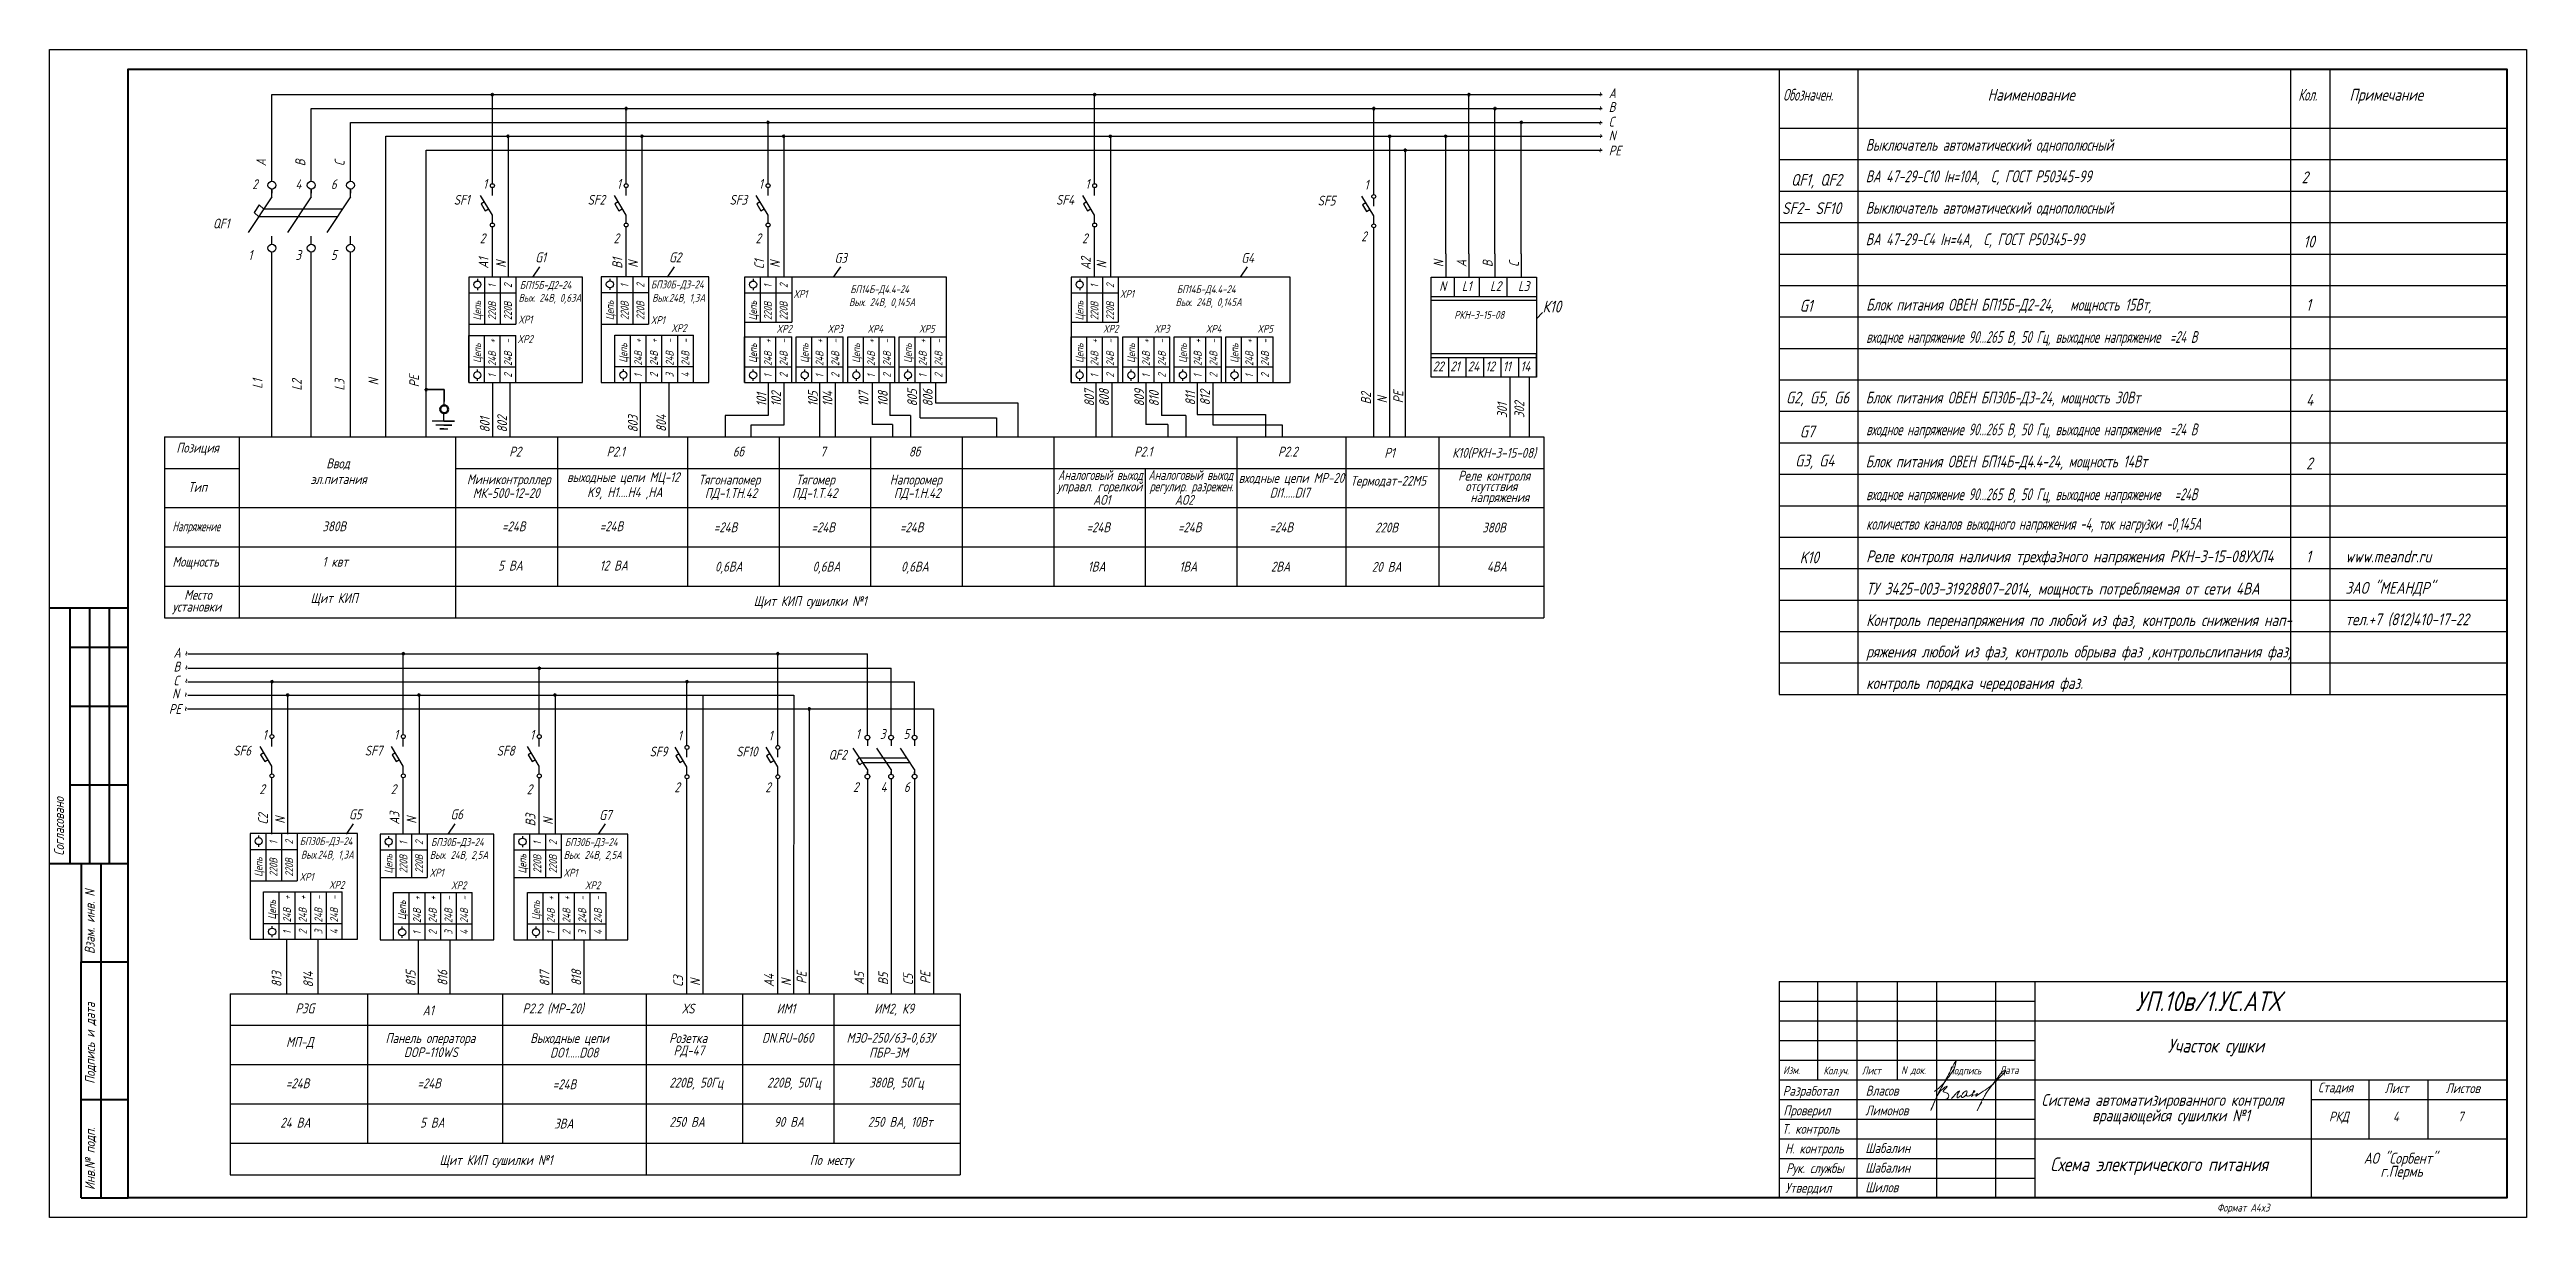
# Model space of a CAD drawing. Header units: millimetres. Extents: x 0 to 630, y 0 to 297.
import ezdxf

# ---------------------------------------------------------------- set-up
doc = ezdxf.new("R2010")
doc.units = ezdxf.units.MM
doc.layers.add('MAIN', color=7, linetype='Continuous', lineweight=50)
doc.layers.add('Текст', color=7, linetype='Continuous', lineweight=50)
doc.layers.add('АСУТП', color=7, linetype='Continuous')
doc.layers.add('проводка', color=184, linetype='Continuous')
doc.styles.add('GOST тип А', font='GOST_A.TTF', dxfattribs={"oblique": 15})
doc.styles.get("Standard").update_dxf_attribs({"font": 'GOST_A.TTF', "oblique": 15, "height": 2.5})

msp = doc.modelspace()

# ---------------------------------------------------------------- texts
at = {"color": 7, "linetype": 'Continuous', "oblique": 15}
for s, p in [('A1', (111.58, 241.27)), ('N', (116.02, 241.5)), ('B1', (145.6, 241.27)), ('N', (149.6, 241.5)), ('C1', (181.68, 241.12)), ('N', (185.68, 241.5)), ('A2', (264.71, 240.98)), ('N', (268.71, 241.36)), ('В2', (335.95, 206.76)), ('N', (340.05, 207.04)), ('РЕ', (344.17, 207.04)), ('C2', (55.53, 99.88)), ('N', (59.85, 100.12)), ('A3', (88.94, 99.88)), ('N', (93.27, 100.12)), ('B3', (123.51, 99.46)), ('N', (127.99, 99.85)), ('РЕ', (192.45, 59.4)), ('РЕ', (223.93, 59.39)), ('C3', (161.06, 58.61)), ('N', (165.42, 58.89)), ('А4', (184.16, 58.61)), ('N', (188.51, 58.89)), ('А5', (207.1, 59.11)), ('В5', (213.2, 59.11)), ('С5', (219.54, 59.11))]:
    msp.add_text(s, height=2.5, rotation=90, dxfattribs=at).set_placement(p)
at = {"linetype": 'Continuous', "oblique": 15}
for s, p in [('Цепь', (109.73, 228.12)), ('220В', (113.53, 228.19)), ('1', (113.53, 236.39)), ('220В', (117.53, 228.19)), ('2', (117.53, 236.39)), ('Цепь', (179.84, 228.12)), ('1', (183.63, 236.39)), ('220В', (183.63, 228.19)), ('2', (187.63, 236.39)), ('220В', (187.63, 228.19)), ('Цепь', (262.87, 228.12)), ('1', (266.66, 236.39)), ('220В', (266.66, 228.19)), ('2', (270.66, 236.39)), ('220В', (270.66, 228.19)), ('Цепь', (109.73, 217.29)), ('24В  +', (113.53, 216.54)), ('24В  -', (117.53, 216.54)), ('Цепь', (179.84, 217.29)), ('24В  +', (183.63, 216.54)), ('24В  -', (187.63, 216.54)), ('Цепь', (192.96, 217.29)), ('24В  +', (196.76, 216.54)), ('24В  -', (200.76, 216.54)), ('Цепь', (206.09, 217.29)), ('24В  +', (209.88, 216.54)), ('24В  -', (213.88, 216.54)), ('Цепь', (219.21, 217.29)), ('24В  +', (223, 216.54)), ('24В  -', (227, 216.54)), ('Цепь', (262.87, 217.29)), ('24В  +', (266.66, 216.54)), ('24В  -', (270.66, 216.54)), ('Цепь', (275.99, 217.29)), ('24В  +', (279.79, 216.54)), ('24В  -', (283.79, 216.54)), ('Цепь', (289.12, 217.29)), ('24В  +', (292.91, 216.54)), ('24В  -', (296.91, 216.54)), ('Цепь', (302.24, 217.29)), ('24В  +', (306.03, 216.54)), ('24В  -', (310.03, 216.54)), ('1', (113.53, 213.56)), ('2', (117.53, 213.56)), ('1', (183.63, 213.56)), ('2', (187.63, 213.56)), ('1', (196.76, 213.56)), ('2', (200.76, 213.56)), ('1', (209.88, 213.56)), ('2', (213.88, 213.56)), ('1', (223, 213.56)), ('2', (227, 213.56)), ('1', (266.66, 213.56)), ('2', (270.66, 213.56)), ('1', (279.79, 213.56)), ('2', (283.79, 213.56)), ('1', (292.91, 213.56)), ('2', (296.91, 213.56)), ('1', (306.03, 213.56)), ('2', (310.03, 213.56)), ('1', (57.91, 94.87)), ('2', (61.91, 94.87)), ('1', (90.96, 94.74)), ('2', (94.96, 94.74)), ('1', (125, 94.73)), ('2', (129, 94.73)), ('Цепь', (54.11, 86.61)), ('220В', (57.91, 86.67)), ('220В', (61.91, 86.67)), ('Цепь', (87.17, 87.47)), ('220В', (90.96, 87.53)), ('220В', (94.96, 87.53)), ('Цепь', (121.2, 87.46)), ('220В', (125, 87.53)), ('220В', (129, 87.53)), ('24В  +', (61.35, 75.03)), ('24В  +', (65.35, 75.03)), ('24В  -', (69.35, 75.03)), ('24В  -', (73.35, 75.03)), ('Цепь', (57.55, 75.77)), ('Цепь', (90.6, 75.64)), ('24В  +', (94.4, 74.89)), ('24В  +', (98.4, 74.89)), ('24В  -', (102.4, 74.89)), ('24В  -', (106.4, 74.89)), ('Цепь', (124.64, 75.63)), ('24В  +', (128.43, 74.88)), ('24В  +', (132.43, 74.88)), ('24В  -', (136.43, 74.88)), ('24В  -', (140.43, 74.88)), ('1', (61.35, 72.04)), ('2', (65.35, 72.04)), ('3', (69.35, 72.04)), ('4', (73.35, 72.04)), ('1', (94.4, 71.9)), ('2', (98.4, 71.9)), ('3', (102.4, 71.9)), ('4', (106.4, 71.9)), ('1', (128.43, 71.9)), ('2', (132.43, 71.9)), ('3', (136.43, 71.9)), ('4', (140.43, 71.9))]:
    msp.add_text(s, height=2, rotation=90, dxfattribs=at).set_placement(p)
at = {"color": 7, "linetype": 'Continuous', "oblique": 15}
for s, p in [('БП15Б-Д2-24', (119.55, 236.12)), ('XP1', (189.09, 233.85)), ('БП14Б-Д4.4-24', (203.58, 235.05)), ('XP1', (272.12, 233.85)), ('БП14Б-Д4.4-24', (286.61, 235.05)), ('XP1', (119.16, 227.33)), ('XP2', (184.81, 224.99)), ('XP3', (197.79, 224.99)), ('XP4', (207.93, 224.99)), ('XP5', (221.05, 224.99)), ('XP2', (267.84, 224.99)), ('XP3', (280.82, 224.99)), ('XP4', (293.94, 224.99)), ('XP5', (307.07, 224.99)), ('РКН-3-15-08', (357.14, 228.52)), ('XP2', (118.97, 222.39)), ('БП30Б-Д3-24', (63.6, 94.68)), ('БП30Б-Д3-24', (96.98, 94.47)), ('БП30Б-Д3-24', (131.02, 94.46)), ('XP1', (96.6, 86.68)), ('XP1', (130.64, 86.67)), ('XP1', (63.53, 85.61)), ('XP2', (71.03, 83.57)), ('XP2', (102.07, 83.47)), ('XP2', (136.11, 83.47))]:
    msp.add_text(s, height=2, dxfattribs=at).set_placement(p)
at = {"linetype": 'Continuous', "style": 'GOST тип А', "oblique": 15}
for s, p in [('Цепь', (143.42, 228.19)), ('1', (147.21, 236.46)), ('220В', (147.21, 228.26)), ('2', (151.21, 236.46)), ('220В', (151.21, 228.26)), ('Цепь', (146.86, 217.36)), ('24В  +', (150.65, 216.61)), ('24В  +', (154.65, 216.61)), ('24В  -', (158.65, 216.61)), ('24В  -', (162.65, 216.61)), ('1', (150.65, 213.63)), ('2', (154.65, 213.63)), ('3', (158.65, 213.63)), ('4', (162.65, 213.63))]:
    msp.add_text(s, height=2, rotation=90, dxfattribs=at).set_placement(p)
at = {"color": 7, "linetype": 'Continuous', "style": 'GOST тип А', "oblique": 15}
for s, height, p in [('БП30Б-Д3-24', 2, (152.9, 236.27)), ('N', 2.5, (353.32, 235.59)), ('L1', 2.5, (359.07, 235.59)), ('L2', 2.5, (366.25, 235.59)), ('L3', 2.5, (373.36, 235.59)), ('XP1', 2, (152.83, 227.2)), ('XP2', 2, (158.06, 225.16)), ('22', 2.5, (351.66, 215.18)), ('21', 2.5, (356.12, 215.18)), ('24', 2.5, (360.58, 215.18)), ('12', 2.5, (365.04, 215.18)), ('11', 2.5, (369.5, 215.18)), ('14', 2.5, (373.96, 215.18))]:
    msp.add_text(s, height=height, dxfattribs=at).set_placement(p)
for s, p in [('302', (374.93, 203.32, -248.96)), ('301', (370.56, 203.32, -248.96))]:
    msp.add_text(s, height=2.5, rotation=90, dxfattribs=at).set_placement(p)
at = {"linetype": 'Continuous', "oblique": 15}
for s, height, p in [('УП.10в/1.УС.АТХ', 5, (530.37, 52.48)), ('Участок сушки ', 3.5, (538.56, 41.94)), ('Система автоматизированного контроля', 3, (506.44, 28.38)), ('вращающейся сушилки №1', 3, (519.35, 24.45)), ('Схема электрического питания', 3.5, (508.67, 11.77)), ('Формат A4x3', 2, (551.08, 1.5))]:
    msp.add_text(s, height=height, dxfattribs=at).set_placement(p)
at = {"color": 0, "linetype": 'Continuous', "oblique": 15}
for s, height, p in [('Изм.', 2, (440.76, 36.47)), ('N док.', 2, (470.76, 36.47)), ('Дата', 2, (495.76, 36.47)), ('Разработал', 2.5, (440.67, 30.94)), ('Власов', 2.5, (461.76, 30.99)), ('Стадия', 2.5, (576.76, 31.81)), ('Лист', 2.5, (593.69, 31.62)), ('Листов ', 2.5, (609.2, 31.62)), ('Проверил', 2.5, (440.82, 25.97)), ('Лимонов', 2.5, (461.66, 25.97)), ('Т. контроль', 2.5, (440.51, 21.28)), ('Н. контроль', 2.5, (441.23, 16.28)), ('Рук. службы', 2.5, (441.51, 11.28)), ('Шабалин', 2.5, (461.66, 16.38)), ('Шабалин', 2.5, (461.66, 11.38)), ('АО "Сорбент"', 2.8, (588.38, 13.67)), ('г.Пермь', 2.8, (592.62, 10.33)), ('Утвердил', 2.5, (441.32, 6.28)), ('Шилов', 2.5, (461.66, 6.42))]:
    msp.add_text(s, height=height, dxfattribs=at).set_placement(p)
at = {"color": 7, "oblique": 15}
for s, p in [('Кол.уч.', (451.01, 36.37)), ('Лист', (460.77, 36.37)), ('Подпись', (482.76, 36.37))]:
    msp.add_text(s, height=2, dxfattribs=at).set_placement(p)
at = {"layer": 'MAIN', "color": 7, "linetype": 'Continuous', "lineweight": -3, "oblique": 15}
for s, p in [('~', (395.6, 284.58)), ('~', (395.6, 281.02)), ('~', (395.6, 277.29)), ('~', (395.6, 270.35)), ('~', (395.69, 273.96)), ('101', (182.23, 206.23)), ('102', (185.98, 206.23)), ('105', (195.31, 206.23)), ('104', (199.06, 206.23)), ('107', (208.22, 206.23)), ('108', (213.09, 206.23)), ('805', (220.56, 206.23)), ('806', (224.51, 206.23)), ('807', (265.59, 206.23)), ('808', (269.34, 206.23)), ('809', (278.29, 206.23)), ('810', (282.04, 206.23)), ('811', (291.27, 206.49)), ('812', (295.02, 206.49)), ('801', (111.89, 199.6)), ('802', (116.3, 199.6)), ('803', (149.55, 199.62)), ('804', (156.76, 199.75)), ('~', (36.08, 142.38)), ('~', (36.08, 138.81)), ('~', (35.94, 131.91)), ('~', (36.08, 135.42)), ('~', (35.96, 128.32)), ('Согласовано', (3.66, 92)), ('Взам. инв. N', (11.46, 66.98)), ('815', (93.06, 58.76)), ('816', (101.13, 58.9)), ('817', (127.1, 58.76)), ('818', (135.17, 58.9)), ('813', (58.97, 58.59)), ('814', (67, 58.48)), ('Подпись и дата', (11.51, 33.98)), ('Инв.№ подп.', (11.51, 6.98))]:
    msp.add_text(s, height=2.5, rotation=90, dxfattribs=at).set_placement(p)
at = {"layer": 'MAIN', "color": 7, "linetype": 'Continuous', "lineweight": 50, "oblique": 15}
for s, p in [('А', (396.42, 284.63)), ('В', (396.42, 281.13)), ('С', (396.42, 277.4)), ('N', (396.42, 273.9)), ('РЕ', (396.42, 270.06)), ('выходные цепи МЦ-12', (131.56, 187)), ('входные цепи МР-20', (302.32, 186.8)), ('K9, Н1....Н4 ,НА', (136.68, 183.18)), ('А', (31.52, 142.37)), ('В', (31.52, 138.83)), ('N', (31.15, 131.96)), ('С', (31.52, 135.3)), ('PE', (30.34, 128.04))]:
    msp.add_text(s, height=2.5, dxfattribs=at).set_placement(p)
at = {"layer": 'MAIN', "color": 7, "linetype": 'Continuous', "lineweight": -3, "oblique": 15}
for s, height, width, p in [('Обозначен.', 3, 0.8, (440.76, 284)), ('Кол.', 3, 0.8, (571.76, 284)), ('Выключатель автоматический однополюсный ', 3, 0.9, (461.76, 271.25)), ('ВА 47-29-C10 Iн=10А,  С, ГОСТ Р50345-99', 3, 0.9, (461.76, 263.25)), ('Выключатель автоматический однополюсный ', 3, 0.9, (461.76, 255.25)), ('ВА 47-29-C4 Iн=4А,  С, ГОСТ Р50345-99', 3, 0.9, (461.76, 247.25)), ('Блок питания ОВЕН БП15Б-Д2-24,   мощность 15Вт, ', 3, 0.9, (461.88, 230.62)), ('входное напряжение 90...265 В, 50 Гц, выходное напряжение  =24 В', 3, 0.8, (461.88, 222.4)), ('Блок питания ОВЕН БП30Б-Д3-24, мощность 30Вт', 3, 0.9, (461.76, 207)), ('входное напряжение 90...265 В, 50 Гц, выходное напряжение  =24 В', 3, 0.8, (461.88, 198.9)), ('Блок питания ОВЕН БП14Б-Д4.4-24, мощность 14Вт', 3, 0.9, (461.76, 190.75)), ('входное напряжение 90...265 В, 50 Гц, выходное напряжение   =24В', 3, 0.8, (461.88, 182.4)), ('Напряжение', 2.5, 0.8, (31.23, 174.5)), ('количество каналов выходного напряжения -4, ток нагрузки -0,145А', 3, 0.8, (461.88, 174.9))]:
    msp.add_text(s, height=height, dxfattribs=dict(at, width=width)).set_placement(p)
for s, height, p in [('Наименование', 3, (492.76, 284)), ('Примечание', 3, (584.76, 284)), ('QF1, QF2', 3, (442.76, 262.35)), ('2', 3, (572.59, 263)), ('SF1', 2.5, (102.76, 257.54)), ('1', 2.5, (110.21, 261.59)), ('SF2', 2.5, (136.78, 257.54)), ('1', 2.5, (144.23, 261.59)), ('SF3', 2.5, (172.87, 257.54)), ('1', 2.5, (180.32, 261.59)), ('SF4', 2.5, (255.9, 257.54)), ('1', 2.5, (263.35, 261.59)), ('SF5', 2.5, (322.41, 257.33)), ('1', 2.5, (334.32, 261.38)), ('SF2- SF10', 3, (440.49, 255.15)), ('2', 2.5, (109.38, 247.74)), ('2', 2.5, (143.4, 247.74)), ('2', 2.5, (179.49, 247.74)), ('2', 2.5, (262.52, 247.74)), ('2', 2.5, (333.49, 248.25)), ('10', 3, (573.06, 246.66)), ('G1', 2.5, (123.48, 242.9)), ('G2', 2.5, (157.5, 242.9)), ('G3', 2.5, (199.57, 242.76)), ('G4', 2.5, (302.99, 242.76)), ('Вых. 24В, 0,63А', 2, (119.23, 232.85)), ('Вых. 24В, 0,145А', 2, (203.26, 231.77)), ('Вых. 24В, 0,145А', 2, (286.29, 231.77)), ('К10', 3, (379.59, 230.13)), ('G1', 3, (444.97, 230.35)), ('1', 3, (573.73, 230.6)), ('G2, G5, G6', 3, (441.48, 207)), ('4', 3, (573.73, 206.41)), ('Позиция', 2.5, (32.23, 194.5)), ('Р2.1', 2.5, (275.74, 193.5)), ('Р2.2', 2.5, (312.32, 193.5)), ('G7', 3, (444.97, 198.35)), ('Ввод', 2.5, (70.35, 190.5)), ('G3, G4', 3, (443.81, 190.98)), ('2', 3, (573.73, 190.26)), ('Тип', 2.5, (35.23, 184.5)), ('эл.питания', 2.5, (66.35, 186.5)), ('DI1.....DI7', 2.5, (310.23, 183.05)), ('380В', 2.5, (69.35, 174.5)), ('=24В', 2.5, (139.89, 174.52)), ('=24В', 2.5, (168.89, 174.26)), ('=24В', 2.5, (193.72, 174.26)), ('=24В', 2.5, (216.21, 174.26)), ('=24В', 2.5, (263.67, 174.26)), ('=24В', 2.5, (286.91, 174.26)), ('=24В', 2.5, (310.19, 174.26)), ('Мощность', 2.5, (31.23, 165.5)), ('1 квт', 2.5, (69.35, 165.5)), ('12 ВА', 2.5, (139.86, 164.52)), ('0,6ВА', 2.5, (169.17, 164.26)), ('0,6ВА', 2.5, (194, 164.26)), ('0,6ВА', 2.5, (216.49, 164.26)), ('1ВА', 2.5, (263.95, 164.26)), ('1ВА', 2.5, (287.24, 164.26)), ('2ВА', 2.5, (310.52, 164.26)), ('4ВА', 2.5, (365.46, 164.26)), ('K10', 3, (444.97, 166.35)), ('Реле контроля наличия трехфазного напряжения РКН-3-15-08УХЛ4', 3, (461.88, 166.62)), ('1', 3, (573.73, 166.6)), ('www.meandr.ru', 3, (583.73, 166.6)), ('Место', 2.5, (34.23, 157.08)), ('Щит КИП', 2.5, (66.35, 156.25)), ('Щит КИП сушилки №1  ', 2.5, (179.03, 155.5)), ('ТУ 3425-003-31928807-2014, мощность потребляемая от сети 4ВА', 3, (461.88, 158.4)), ('ЗАО "МЕАНДР"', 3, (583.73, 158.6)), ('установки', 2.5, (31.23, 154.08)), ('Контроль перенапряжения по любой из фаз, контроль снижения нап-', 3, (461.88, 150.4)), ('тел.+7 (812)410-17-22', 3, (583.73, 150.6)), ('ряжения любой из фаз, контроль обрыва фаз ,контрольслипания фаз, ', 3, (461.88, 142.4)), ('контроль порядка чередования фаз.', 3, (461.88, 134.4)), ('SF6', 2.5, (46.71, 117.46)), ('1', 2.5, (54.16, 121.51)), ('SF7', 2.5, (80.13, 117.46)), ('1', 2.5, (87.58, 121.51)), ('SF8', 2.5, (113.67, 117.44)), ('1', 2.5, (122.15, 121.49)), ('SF9', 2.5, (152.54, 117.23)), ('1', 2.5, (159.7, 121.28)), ('SF10', 2.5, (174.56, 117.23)), ('1', 2.5, (182.79, 121.28)), ('2', 2.5, (53.34, 107.66)), ('2', 2.5, (86.75, 107.66)), ('2', 2.5, (121.32, 107.64)), ('2', 2.5, (158.87, 108.15)), ('2', 2.5, (181.97, 108.15)), ('G5', 2.5, (76.12, 101.27)), ('G6', 2.5, (101.92, 101.27)), ('G7', 2.5, (139.74, 101.1)), ('Вых.24В, 1,3А', 2, (63.91, 91.26)), ('Вых. 24В, 2,5А', 2, (96.67, 91.19)), ('Вых. 24В, 2,5А', 2, (130.71, 91.19)), (' Р3G', 2.5, (61.22, 51.92)), ('А1', 2.5, (94.85, 51.41)), ('Р2.2 (МР-20) ', 2.5, (120.23, 51.92)), ('ХS', 2.5, (160.8, 51.86)), ('ИМ1', 2.5, (184.85, 51.86)), ('ИМ2, К9', 2.5, (209.66, 51.86)), ('МП-Д', 2.5, (60.14, 43.38)), ('Панель оператора', 2.5, (85.41, 44.36)), ('Выходные цепи', 2.5, (122.2, 44.36)), ('Розетка', 2.5, (157.53, 44.36)), ('DN.RU-060', 2.5, (181.14, 44.42)), ('МЭО-250/63-0,63У', 2.5, (202.62, 44.43)), ('DOP-110WS', 2.5, (90.09, 40.78)), ('DO1.....DО8', 2.5, (127.24, 40.67)), ('РД-47', 2.5, (158.65, 41.23)), ('ПБР-3М', 2.5, (208.36, 40.67)), ('=24В', 2.5, (60.09, 32.86)), ('=24В', 2.5, (93.53, 32.86)), ('=24В', 2.5, (127.94, 32.62)), ('220В, 50Гц', 2.5, (157.57, 33.05)), ('220В, 50Гц', 2.5, (182.43, 33.05)), ('380В, 50Гц', 2.5, (208.36, 33.05)), ('24 ВА', 2.5, (58.65, 22.86)), ('5 ВА', 2.5, (94.18, 22.86)), ('250 ВА', 2.5, (157.57, 23.05)), ('90 ВА', 2.5, (184.15, 23.05)), ('250 ВА, 10Вт', 2.5, (208.04, 23.05)), ('3ВА', 2.5, (128.27, 22.62)), ('Щит КИП сушилки №1 ', 2.5, (99.15, 13.35)), ('По месту', 2.5, (193.27, 13.35))]:
    msp.add_text(s, height=height, dxfattribs=at).set_placement(p)
at = {"layer": 'MAIN', "color": 7, "linetype": 'Continuous', "lineweight": 30, "oblique": 15}
for s, p in [('A', (55.01, 267.33)), ('B', (65.01, 267.33)), ('C', (75.01, 267.33)), ('L1', (54.12, 210.72)), ('L2', (64.09, 210.27)), ('L3', (74.97, 210.27))]:
    msp.add_text(s, height=2.5, rotation=90, dxfattribs=at).set_placement(p)
for s, p in [('2', (51.52, 261.5)), ('4', (62.52, 261.5)), ('6', (71.52, 261.5)), ('QF1', (41.52, 251.5)), ('1', (50.52, 243.5)), ('3', (62.52, 243.5)), ('5', (71.52, 243.5)), ('1', (204.95, 121.7)), ('3', (211.1, 121.7)), ('5', (217.12, 121.7)), ('QF2', (198.06, 116.41)), ('2', (204.29, 108.2)), ('4', (211.29, 108.2)), ('6', (217.21, 108.2))]:
    msp.add_text(s, height=2.5, dxfattribs=at).set_placement(p)
at = {"layer": 'MAIN', "color": 7, "linetype": 'Continuous', "lineweight": 50, "style": 'GOST тип А', "oblique": 15}
for s, p in [('N', (354.39, 241.67)), ('A', (360.27, 241.67)), ('B', (366.9, 241.67)), ('C', (373.6, 241.67))]:
    msp.add_text(s, height=2.5, rotation=90, dxfattribs=at).set_placement(p)
at = {"layer": 'MAIN', "color": 7, "linetype": 'Continuous', "lineweight": -3, "style": 'GOST тип А', "oblique": 15}
for s, height, p in [('Вых.24В, 1,3А', 2, (153.21, 232.85)), ('Р2', 2.5, (116.86, 193.5)), ('Р2.1', 2.5, (141.61, 193.5)), ('6б', 2.5, (173.71, 193.5)), ('7', 2.5, (195.92, 193.5)), ('8б', 2.5, (218.47, 193.5)), ('Р1', 2.5, (339.36, 193.2)), ('К10(РКН-3-15-08)', 2.5, (356.62, 193.2)), ('Реле контроля  ', 2.5, (358.14, 187.37)), ('Тягонапомер', 2.5, (165.01, 186.38)), ('ПД-1.ТН.42', 2.5, (166.6, 182.95)), ('ПД-1.Т.42', 2.5, (188.8, 182.95)), ('Тягомер', 2.5, (189.79, 186.38)), ('Напоромер', 2.5, (213.62, 186.38)), ('ПД-1.Н.42', 2.5, (214.66, 182.95)), ('управл. горелкой', 2.5, (256.13, 184.64)), ('АО1', 2.5, (265.31, 181.22)), ('АО2', 2.5, (286.1, 181.22)), ('Термодат-22М5', 2.5, (330.75, 186.08)), ('отсутствия ', 2.5, (359.96, 184.71)), ('напряжения ', 2.5, (361.25, 181.91)), ('=24В', 2.5, (115.04, 174.5)), ('220В', 2.5, (337.01, 174.2)), ('380В', 2.5, (364.23, 174.2)), ('5 ВА', 2.5, (114.04, 164.5)), ('20 ВА', 2.5, (336.18, 164.2))]:
    msp.add_text(s, height=height, dxfattribs=at).set_placement(p)
at = {"layer": 'MAIN', "color": 7, "linetype": 'Continuous', "lineweight": 50, "oblique": 15}
for s, p in [('PE', (93.94, 211.12)), ('N', (83.58, 211.62))]:
    msp.add_text(s, height=2.5, rotation=90, dxfattribs=at).set_placement(p)
at = {"layer": 'MAIN', "color": 7, "linetype": 'Continuous', "lineweight": 50, "style": 'GOST тип А', "oblique": 15}
for s, p in [('Миниконтроллер ', (106.11, 186.46)), ('МК-500-12-20', (107.59, 182.96))]:
    msp.add_text(s, height=2.5, dxfattribs=at).set_placement(p)
at = {"layer": 'MAIN', "color": 7, "linetype": 'Continuous', "lineweight": -3, "style": 'GOST тип А', "oblique": 15, "width": 0.9}
for s, p in [('Аналоговый выход', (256.41, 187.55)), ('Аналоговый выход', (279.34, 187.55)), ('регулир. разрежен.', (279.68, 184.64))]:
    msp.add_text(s, height=2.5, dxfattribs=at).set_placement(p)
at = {"layer": 'Текст', "lineweight": -3, "oblique": 15}
for s, p in [('РКД', (579.56, 24.4, 10)), ('4', (595.81, 24.4, 10)), ('7', (612.31, 24.4, 10))]:
    msp.add_text(s, height=2.5, dxfattribs=at).set_placement(p)

# ---------------------------------------------------------------- blocks, each defined once
blk = doc.blocks.new('Власов')
at = {"layer": 'проводка', "lineweight": 18}
for points in [[(-0.58, 2.47), (1.27, 4.07), (2.73, 5.82), (3.82, 7.33), (4.64, 9.02), (4.84, 10.28), (4.04, 8.93), (3.16, 7.2), (1.39, 3.86), (0.52, 2.26), (-1.55, -2.37), (-0.72, -0.35), (0.34, 1.8), (1.73, 3.31), (2.62, 3.78), (2.31, 3.3), (1.91, 2.96), (1.61, 2.44), (2.21, 2.21), (2.85, 1.83), (2.99, 1.4), (2.77, 0.75), (2.36, 0.49), (2.18, 0.43), (2.07, 0.4), (1.98, 0.4)], [(3.73, 0.66), (4.37, 1.39), (4.91, 2.01), (5.22, 2.29), (5.78, 2.66), (5.59, 2.28), (5.16, 1.05), (5.19, 0.9), (5.7, 1.1), (6.25, 1.38), (6.27, 1.2), (6.3, 1.02), (7.02, 1.21), (7.63, 2.13), (7.63, 2.52), (6.76, 2.22), (6.42, 1.7)]]:
    blk.add_spline(points, degree=3, dxfattribs=at)
for points, knots in [([(9.73, 1.6), (9.73, 1.6), (10.28, 1.61), (10.33, 1.73), (10.3, 1.95), (10.1, 1.88), (9.94, 1.44), (9.82, 1.2), (10.65, 1.75), (14.06, 4.01), (14.83, 4.98), (18.2, 8.2), (16.58, 7.61), (15.42, 5.89), (12.84, 2.54), (12.14, 1.35), (11.17, -0.37), (10.2, -2.51), (10.72, -1.41), (10.96, -1), (11.17, -0.6), (11.31, -0.38), (11.4, -0.29)], [5.202172, 5.202172, 5.202172, 5.202172, 5.207482, 5.981017, 6.074049, 6.477149, 7.534813, 8.416864, 10.873297, 16.080912, 19.105162, 21.731982, 23.469351, 25.755203, 29.311429, 34.513333, 38.416271, 38.862024, 39.053994, 43.961574, 49.897464, 51.239132, 51.239132, 51.239132, 51.239132]), ([(7.53, 1.66), (7.5, 1.54), (7.54, 1.28), (8.01, 1.24), (8.83, 1.57), (9.1, 2.08), (9.9, 2.69), (9.43, 2.64), (9.3, 2.52), (9.14, 2.21), (9.04, 1.25), (8.71, 1.13), (8.92, 1.39), (9.3, 1.54), (9.6, 1.6)], [0, 0, 0, 0, 0.614094, 1.118723, 1.807789, 3.045572, 4.744461, 5.191863, 5.576495, 6.389957, 8.441618, 9.345517, 10.182193, 10.758393, 10.758393, 10.758393, 10.758393])]:
    blk.add_open_spline(points, degree=3, knots=knots, dxfattribs=at)

# ---------------------------------------------------------------- linework, layer by layer
for p, q in [((0, 0), (0, 297)), ((0, 297), (629.76, 297)), ((629.76, 297), (629.76, 0)), ((112.58, 212.3), (112.58, 198.5)), ((116.99, 212.3), (116.99, 198.5)), ((150.12, 212.31), (150.12, 198.52)), ((157.45, 212.44), (157.45, 198.65)), ((60.27, 70.8), (60.27, 57.01)), ((68.16, 70.78), (68.16, 56.87)), ((93.71, 70.64), (93.71, 57.01)), ((101.78, 70.64), (101.78, 56.86)), ((127.74, 70.64), (127.74, 57)), ((135.81, 70.64), (135.81, 56.86)), ((629.76, 0), (0, 0))]:
    msp.add_line(p, q)
at = {"lineweight": 40}
msp.add_line((20, 5), (20, 292), dxfattribs=at)
at = {"linetype": 'Continuous'}
for p, q in [((112.58, 262.88), (112.58, 285.54)), ((265.71, 262.88), (265.71, 285.54)), ((146.6, 262.88), (146.6, 282.1)), ((182.68, 262.88), (182.68, 278.47)), ((336.68, 260.13), (336.68, 282)), ((116.58, 274.93), (116.58, 239.13)), ((150.6, 274.93), (150.6, 239.13)), ((186.68, 274.93), (186.68, 239.13)), ((269.71, 274.93), (269.71, 239.13)), ((340.71, 274.98), (340.68, 198.5)), ((344.67, 271.45), (344.68, 198.5)), ((112.58, 239.13), (112.58, 251.88)), ((146.6, 239.13), (146.6, 251.88)), ((182.68, 239.13), (182.68, 251.88)), ((265.71, 239.13), (265.71, 251.88)), ((336.68, 198.5), (336.68, 251.67)), ((354.98, 245.07), (354.98, 239.13)), ((360.86, 245.07), (360.86, 239.13)), ((367.49, 245.07), (367.49, 239.13)), ((374.19, 245.07), (374.19, 239.13)), ((89.94, 122.8), (89.94, 143.36)), ((56.53, 122.8), (56.53, 136.25)), ((60.53, 132.86), (60.53, 97.49)), ((93.94, 132.86), (93.94, 97.49)), ((224.77, 129.32), (224.74, 56.84)), ((56.53, 97.49), (56.53, 111.8)), ((89.94, 97.49), (89.94, 111.8))]:
    msp.add_line(p, q, dxfattribs=at)
at = {"color": 7, "linetype": 'Continuous'}
for p, q in [((360.86, 245.07), (360.86, 285.54)), ((367.49, 245.07), (367.49, 282)), ((374.19, 245.07), (374.19, 278.47)), ((354.98, 245.07), (354.98, 274.93)), ((124.51, 122.78), (124.51, 139.68)), ((185.16, 120.03), (185.16, 143.36)), ((128.51, 132.85), (128.51, 97.48)), ((162.06, 120.03), (162.06, 136.25)), ((166.09, 132.86), (166.06, 56.85)), ((189.19, 132.86), (189.16, 56.85)), ((193.14, 129.32), (193.16, 56.85)), ((124.51, 97.48), (124.51, 111.78)), ((162.06, 56.85), (162.06, 111.57)), ((185.16, 56.85), (185.16, 111.57))]:
    msp.add_line(p, q, dxfattribs=at)
at = {"lineweight": 30}
for p, q in [((112.58, 254.88), (109.58, 259.88)), ((110.56, 258.24), (109.7, 257.73)), ((112.58, 259.88), (112.58, 261.88)), ((146.6, 254.88), (143.6, 259.88)), ((144.58, 258.24), (143.72, 257.73)), ((146.6, 259.88), (146.6, 261.88)), ((182.68, 254.88), (179.68, 259.88)), ((180.67, 258.24), (179.81, 257.73)), ((182.68, 259.88), (182.68, 261.88)), ((265.71, 254.88), (262.71, 259.88)), ((263.7, 258.24), (262.84, 257.73)), ((265.71, 259.88), (265.71, 261.88)), ((336.68, 254.67), (333.68, 259.67)), ((336.68, 257.13), (336.68, 259.13)), ((109.7, 257.73), (110.73, 256.01)), ((110.73, 256.01), (111.59, 256.53)), ((112.58, 252.88), (112.58, 254.88)), ((143.72, 257.73), (144.75, 256.01)), ((144.75, 256.01), (145.61, 256.53)), ((146.6, 252.88), (146.6, 254.88)), ((179.81, 257.73), (180.84, 256.01)), ((180.84, 256.01), (181.7, 256.53)), ((182.68, 252.88), (182.68, 254.88)), ((262.84, 257.73), (263.87, 256.01)), ((263.87, 256.01), (264.73, 256.53)), ((265.71, 252.88), (265.71, 254.88)), ((334.67, 258.03), (333.81, 257.52)), ((333.81, 257.52), (334.84, 255.8)), ((334.84, 255.8), (335.7, 256.32)), ((336.68, 252.67), (336.68, 254.67)), ((108.77, 238.65), (108.77, 238.13)), ((108.77, 236.33), (108.77, 235.8)), ((142.45, 238.72), (142.45, 238.2)), ((142.45, 236.4), (142.45, 235.87)), ((178.88, 238.65), (178.88, 238.13)), ((178.88, 236.33), (178.88, 235.8)), ((261.91, 238.65), (261.91, 238.13)), ((261.91, 236.33), (261.91, 235.8)), ((108.77, 215.1), (108.77, 215.62)), ((145.89, 215.17), (145.89, 215.69)), ((178.88, 215.1), (178.88, 215.62)), ((192, 215.1), (192, 215.62)), ((205.12, 215.1), (205.12, 215.62)), ((218.24, 215.1), (218.24, 215.62)), ((261.91, 215.1), (261.91, 215.62)), ((275.03, 215.1), (275.03, 215.62)), ((288.15, 215.1), (288.15, 215.62)), ((301.27, 215.1), (301.27, 215.62)), ((108.77, 212.77), (108.77, 213.3)), ((145.89, 212.84), (145.89, 213.37)), ((178.88, 212.77), (178.88, 213.3)), ((192, 212.77), (192, 213.3)), ((205.12, 212.77), (205.12, 213.3)), ((218.24, 212.77), (218.24, 213.3)), ((261.91, 212.77), (261.91, 213.3)), ((275.03, 212.77), (275.03, 213.3)), ((288.15, 212.77), (288.15, 213.3)), ((301.27, 212.77), (301.27, 213.3)), ((56.53, 114.8), (53.53, 119.8)), ((56.53, 119.8), (56.53, 121.8)), ((89.94, 114.8), (86.94, 119.8)), ((89.94, 119.8), (89.94, 121.8)), ((54.51, 118.16), (53.66, 117.65)), ((53.66, 117.65), (54.69, 115.93)), ((54.69, 115.93), (55.54, 116.45)), ((56.53, 112.8), (56.53, 114.8)), ((87.93, 118.16), (87.07, 117.65)), ((87.07, 117.65), (88.1, 115.93)), ((88.1, 115.93), (88.96, 116.45)), ((89.94, 112.8), (89.94, 114.8)), ((53.15, 97.13), (53.15, 96.61)), ((53.15, 94.81), (53.15, 94.28)), ((86.2, 97), (86.2, 96.47)), ((86.2, 94.67), (86.2, 94.15)), ((120.24, 96.99), (120.24, 96.47)), ((120.24, 94.67), (120.24, 94.14)), ((56.59, 73.58), (56.59, 74.11)), ((56.59, 71.26), (56.59, 71.78)), ((89.64, 73.44), (89.64, 73.97)), ((89.64, 71.12), (89.64, 71.64)), ((123.68, 73.44), (123.68, 73.96)), ((123.68, 71.11), (123.68, 71.64))]:
    msp.add_line(p, q, dxfattribs=at)
at = {"linetype": 'Continuous', "lineweight": 30}
for p, q in [((106.58, 239.13), (106.58, 212.3)), ((135.51, 239.13), (106.58, 239.13)), ((135.51, 212.3), (135.51, 239.13)), ((140.26, 239.2), (140.26, 212.37)), ((167.61, 239.2), (140.26, 239.2)), ((167.61, 212.37), (167.61, 239.2)), ((176.68, 239.13), (176.68, 212.3)), ((228.05, 239.13), (176.68, 239.13)), ((228.05, 212.3), (228.05, 239.13)), ((259.71, 239.13), (259.71, 212.3)), ((315.39, 239.13), (259.71, 239.13)), ((315.39, 212.3), (315.39, 239.13)), ((106.58, 212.3), (135.51, 212.3)), ((140.26, 212.37), (167.61, 212.37)), ((176.68, 212.3), (228.05, 212.3)), ((259.71, 212.3), (315.39, 212.3)), ((50.96, 97.61), (50.96, 70.78)), ((78.3, 97.61), (50.96, 97.61)), ((78.3, 70.78), (78.3, 97.61)), ((84.01, 97.48), (84.01, 70.64)), ((112.94, 97.48), (84.01, 97.48)), ((118.05, 97.47), (118.05, 70.64)), ((146.98, 97.47), (118.05, 97.47)), ((50.96, 70.78), (78.3, 70.78)), ((84.01, 70.64), (112.94, 70.64)), ((118.05, 70.64), (146.98, 70.64))]:
    msp.add_line(p, q, dxfattribs=at)
at = {"lineweight": 30, "ltscale": 0.5}
for p, q in [((106.58, 239.13), (106.58, 227.13)), ((106.58, 235.13), (118.58, 235.13)), ((110.58, 239.13), (110.58, 227.13)), ((118.58, 239.13), (118.58, 227.13)), ((140.26, 239.2), (140.26, 227.2)), ((140.26, 235.2), (152.26, 235.2)), ((144.26, 239.2), (144.26, 227.2)), ((152.26, 239.2), (152.26, 227.2)), ((176.68, 239.13), (176.68, 227.64)), ((176.68, 235.13), (188.68, 235.13)), ((180.68, 239.13), (180.68, 227.64)), ((188.68, 239.13), (188.68, 227.64)), ((259.71, 239.13), (259.71, 227.64)), ((259.71, 235.13), (271.71, 235.13)), ((263.71, 239.13), (263.71, 227.64)), ((271.71, 239.13), (271.71, 227.64)), ((106.58, 227.13), (118.58, 227.13)), ((140.26, 227.2), (152.26, 227.2)), ((176.68, 227.64), (188.68, 227.64)), ((259.71, 227.64), (271.71, 227.64)), ((106.58, 212.3), (106.58, 224.3)), ((106.58, 224.3), (118.58, 224.3)), ((110.58, 212.3), (110.58, 224.3)), ((118.58, 212.3), (118.58, 224.3)), ((143.7, 212.37), (143.7, 224.37)), ((143.7, 224.37), (163.7, 224.37)), ((147.7, 212.37), (147.7, 224.37)), ((163.7, 212.37), (163.7, 224.37)), ((176.68, 212.3), (176.68, 223.96)), ((176.68, 223.96), (188.68, 223.96)), ((180.68, 212.3), (180.68, 223.96)), ((188.68, 212.3), (188.68, 223.96)), ((189.81, 212.3), (189.81, 223.96)), ((189.81, 223.96), (201.81, 223.96)), ((193.81, 212.3), (193.81, 223.96)), ((201.81, 212.3), (201.81, 223.96)), ((202.93, 212.3), (202.93, 223.96)), ((202.93, 223.96), (214.93, 223.96)), ((206.93, 212.3), (206.93, 223.96)), ((214.93, 212.3), (214.93, 223.96)), ((216.05, 212.3), (216.05, 223.96)), ((216.05, 223.96), (228.05, 223.96)), ((220.05, 212.3), (220.05, 223.96)), ((228.05, 212.3), (228.05, 223.96)), ((259.71, 212.3), (259.71, 223.96)), ((259.71, 223.96), (271.71, 223.96)), ((263.71, 212.3), (263.71, 223.96)), ((271.71, 212.3), (271.71, 223.96)), ((272.84, 212.3), (272.84, 223.96)), ((272.84, 223.96), (284.84, 223.96)), ((276.84, 212.3), (276.84, 223.96)), ((284.84, 212.3), (284.84, 223.96)), ((285.96, 212.3), (285.96, 223.96)), ((285.96, 223.96), (297.96, 223.96)), ((289.96, 212.3), (289.96, 223.96)), ((297.96, 212.3), (297.96, 223.96)), ((299.08, 212.3), (299.08, 223.96)), ((299.08, 223.96), (311.08, 223.96)), ((303.08, 212.3), (303.08, 223.96)), ((311.08, 212.3), (311.08, 223.96)), ((106.58, 216.3), (118.58, 216.3)), ((143.7, 216.37), (163.7, 216.37)), ((176.68, 216.3), (188.68, 216.3)), ((189.81, 216.3), (201.81, 216.3)), ((202.93, 216.3), (214.93, 216.3)), ((216.05, 216.3), (228.05, 216.3)), ((259.71, 216.3), (271.71, 216.3)), ((272.84, 216.3), (284.84, 216.3)), ((285.96, 216.3), (297.96, 216.3)), ((299.08, 216.3), (311.08, 216.3)), ((50.96, 97.61), (50.96, 85.61)), ((54.96, 97.61), (54.96, 85.61)), ((62.96, 97.61), (62.96, 85.61)), ((84.01, 97.48), (84.01, 86.48)), ((88.01, 97.48), (88.01, 86.48)), ((96.01, 97.48), (96.01, 86.48)), ((118.05, 97.47), (118.05, 86.47)), ((122.05, 97.47), (122.05, 86.47)), ((130.05, 97.47), (130.05, 86.47)), ((50.96, 93.61), (62.96, 93.61)), ((84.01, 93.48), (96.01, 93.48)), ((118.05, 93.47), (130.05, 93.47)), ((50.96, 85.61), (62.96, 85.61)), ((54.4, 70.78), (54.4, 82.78)), ((54.4, 82.78), (74.4, 82.78)), ((58.4, 70.78), (58.4, 82.78)), ((74.4, 70.78), (74.4, 82.78)), ((84.01, 86.48), (96.01, 86.48)), ((87.45, 70.64), (87.45, 82.64)), ((87.45, 82.64), (107.45, 82.64)), ((91.45, 70.64), (91.45, 82.64)), ((107.45, 70.64), (107.45, 82.64)), ((118.05, 86.47), (130.05, 86.47)), ((121.48, 70.64), (121.48, 82.64)), ((121.48, 82.64), (141.48, 82.64)), ((125.48, 70.64), (125.48, 82.64)), ((141.48, 70.64), (141.48, 82.64)), ((54.4, 74.78), (74.4, 74.78)), ((87.45, 74.64), (107.45, 74.64)), ((121.48, 74.64), (141.48, 74.64))]:
    msp.add_line(p, q, dxfattribs=at)
at = {"ltscale": 0.5}
for p, q in [((114.58, 239.13), (114.58, 227.13)), ((148.26, 239.2), (148.26, 227.2)), ((184.68, 239.13), (184.68, 227.64)), ((267.71, 239.13), (267.71, 227.64)), ((114.58, 212.3), (114.58, 224.3)), ((151.7, 212.37), (151.7, 224.37)), ((159.7, 212.37), (159.7, 224.37)), ((184.68, 212.3), (184.68, 223.96)), ((197.81, 212.3), (197.81, 223.96)), ((210.93, 212.3), (210.93, 223.96)), ((224.05, 212.3), (224.05, 223.96)), ((267.71, 212.3), (267.71, 223.96)), ((280.84, 212.3), (280.84, 223.96)), ((293.96, 212.3), (293.96, 223.96)), ((307.08, 212.3), (307.08, 223.96)), ((182.68, 212.3), (182.68, 203.93)), ((186.68, 212.3), (186.68, 201.48)), ((195.77, 212.3), (195.77, 198.5)), ((199.77, 212.3), (199.77, 198.5)), ((209.12, 212.3), (209.12, 201.67)), ((213.66, 212.3), (213.66, 203.91)), ((221.28, 212.3), (221.28, 203.38)), ((225.28, 212.3), (225.28, 207.17)), ((266.05, 212.3), (266.05, 198.5)), ((270.05, 212.3), (270.05, 198.5)), ((278.74, 212.3), (278.74, 201.67)), ((282.74, 212.3), (282.74, 203.91)), ((291.76, 212.3), (291.76, 204.16)), ((295.76, 212.3), (295.76, 201.59)), ((58.96, 97.61), (58.96, 85.61)), ((92.01, 97.48), (92.01, 86.48)), ((126.05, 97.47), (126.05, 86.47)), ((62.4, 70.78), (62.4, 82.78)), ((70.4, 70.78), (70.4, 82.78)), ((95.45, 70.64), (95.45, 82.64)), ((103.45, 70.64), (103.45, 82.64)), ((129.48, 70.64), (129.48, 82.64)), ((137.48, 70.64), (137.48, 82.64))]:
    msp.add_line(p, q, dxfattribs=at)
at = {"color": 7, "linetype": 'Continuous', "lineweight": 30}
for p, q in [((351.27, 213.68), (351.27, 239.13)), ((351.27, 239.13), (378.03, 239.13)), ((378.03, 234.09), (351.27, 234.09)), ((378.03, 239.13), (378.03, 213.68)), ((378.03, 213.68), (351.27, 213.68)), ((102.99, 202.52), (97.24, 202.52)), ((100.24, 202.52), (102.99, 202.52)), ((102.24, 201.52), (98.24, 201.52)), ((99.24, 200.52), (101.24, 200.52)), ((100.24, 200.52), (99.24, 200.52)), ((100.24, 201.52), (102.24, 201.52)), ((112.94, 70.64), (112.94, 97.48)), ((146.98, 70.64), (146.98, 97.47))]:
    msp.add_line(p, q, dxfattribs=at)
at = {"color": 7, "lineweight": 30, "ltscale": 0.5}
for p, q in [((351.27, 239.13), (378.03, 239.13)), ((351.27, 233.29), (378.03, 233.29)), ((351.27, 213.68), (351.27, 219.71)), ((351.27, 219.71), (378.03, 219.71)), ((351.27, 218.72), (378.03, 218.72))]:
    msp.add_line(p, q, dxfattribs=at)
at = {"color": 7, "lineweight": -3, "ltscale": 0.5}
for p, q in [((357.17, 234.09), (357.17, 239.13)), ((363.59, 234.09), (363.59, 239.13)), ((370.63, 234.09), (370.63, 239.13)), ((355.73, 213.68), (355.73, 218.72)), ((360.19, 213.68), (360.19, 218.72)), ((364.65, 213.68), (364.65, 218.72)), ((369.11, 213.68), (369.11, 218.72)), ((373.57, 213.68), (373.57, 218.72)), ((378.03, 213.68), (378.03, 219.71))]:
    msp.add_line(p, q, dxfattribs=at)
at = {"color": 7, "ltscale": 0.5}
msp.add_line((379.59, 230.13), (378.03, 228.53), dxfattribs=at)
at = {"lineweight": -3, "ltscale": 0.5}
for p, q in [((155.7, 212.37), (155.7, 224.37)), ((66.4, 70.78), (66.4, 82.78)), ((99.45, 70.64), (99.45, 82.64)), ((133.48, 70.64), (133.48, 82.64))]:
    msp.add_line(p, q, dxfattribs=at)
at = {"color": 7, "lineweight": 30}
for p, q in [((124.51, 114.78), (121.51, 119.78)), ((124.51, 119.78), (124.51, 121.78)), ((122.5, 118.14), (121.64, 117.63)), ((121.64, 117.63), (122.67, 115.91)), ((122.67, 115.91), (123.53, 116.43)), ((124.51, 112.78), (124.51, 114.78)), ((162.06, 114.57), (159.06, 119.57)), ((160.05, 117.93), (159.19, 117.42)), ((159.19, 117.42), (160.22, 115.7)), ((160.22, 115.7), (161.08, 116.22)), ((162.06, 117.03), (162.06, 119.03)), ((162.06, 112.57), (162.06, 114.57)), ((185.16, 114.57), (182.16, 119.57)), ((183.14, 117.93), (182.29, 117.42)), ((182.29, 117.42), (183.32, 115.7)), ((183.32, 115.7), (184.17, 116.22)), ((185.16, 117.03), (185.16, 119.03)), ((185.16, 112.57), (185.16, 114.57))]:
    msp.add_line(p, q, dxfattribs=at)
at = {"color": 0, "linetype": 'ByBlock', "lineweight": 30}
for p, q in [((439.76, 59.97), (439.76, 5.02)), ((575.13, 5.02), (575.13, 34.97)), ((589.76, 19.97), (589.76, 34.97)), ((604.76, 19.97), (604.76, 34.97)), ((575.13, 29.97), (624.76, 29.97))]:
    msp.add_line(p, q, dxfattribs=at)
at = {"color": 0, "linetype": 'Continuous', "lineweight": 30}
for p, q in [((439.76, 59.97), (624.76, 59.97)), ((449.51, 59.97), (449.51, 34.97)), ((459.51, 59.97), (459.51, 4.97)), ((469.76, 59.97), (469.76, 34.97)), ((479.76, 59.97), (479.76, 4.97)), ((494.76, 59.97), (494.76, 4.97)), ((504.76, 59.97), (504.76, 4.97)), ((504.76, 49.97), (624.76, 49.97)), ((439.76, 39.97), (504.76, 39.97)), ((439.76, 34.97), (624.76, 34.97)), ((504.76, 19.97), (624.76, 19.97))]:
    msp.add_line(p, q, dxfattribs=at)
at = {"color": 0, "linetype": 'Continuous'}
for p, q in [((439.76, 54.97), (504.76, 54.97)), ((439.76, 49.97), (504.76, 49.97)), ((439.76, 44.97), (504.76, 44.97)), ((439.76, 29.97), (504.76, 29.97)), ((439.76, 24.97), (504.76, 24.97)), ((439.76, 24.97), (504.76, 24.97)), ((439.76, 19.97), (504.76, 19.97)), ((439.76, 14.97), (504.76, 14.97)), ((439.76, 9.97), (504.76, 9.97))]:
    msp.add_line(p, q, dxfattribs=at)
at = {"lineweight": 50, "ltscale": 0.5}
for centre in [(112.58, 285.54), (265.71, 285.54), (360.86, 285.54), (360.86, 285.54), (146.6, 282), (182.68, 278.48), (336.68, 282), (367.49, 282), (374.19, 278.47), (116.58, 274.93), (150.6, 274.93), (186.68, 274.93), (269.71, 274.93), (340.71, 274.93), (344.67, 271.4), (354.98, 274.93), (95.75, 210.52), (89.94, 143.36), (56.53, 136.25), (60.53, 132.86), (93.94, 132.86)]:
    msp.add_circle(centre, 0.208, dxfattribs=at)
for centre in [(112.58, 262.38), (146.6, 262.38), (182.68, 262.38), (265.71, 262.38), (336.68, 259.63), (112.58, 252.38), (146.6, 252.38), (182.68, 252.38), (265.71, 252.38), (336.68, 252.17), (56.53, 122.3), (89.94, 122.3), (56.53, 112.3), (89.94, 112.3)]:
    msp.add_circle(centre, 0.5)
at = {"linetype": 'Continuous', "lineweight": 30}
for centre in [(108.77, 237.23), (142.45, 237.3), (178.88, 237.23), (261.91, 237.23), (108.77, 214.2), (145.89, 214.27), (178.88, 214.2), (192, 214.2), (205.12, 214.2), (218.24, 214.2), (261.91, 214.2), (275.03, 214.2), (288.15, 214.2), (301.27, 214.2), (53.15, 95.71), (86.2, 95.57), (120.24, 95.57), (56.59, 72.68), (89.64, 72.54), (123.68, 72.54)]:
    msp.add_circle(centre, 0.9, dxfattribs=at)
at = {"color": 7, "lineweight": 50, "ltscale": 0.5}
for centre in [(124.51, 139.68), (185.16, 143.36), (128.51, 132.85), (162.06, 136.25), (193.14, 129.32)]:
    msp.add_circle(centre, 0.208, dxfattribs=at)
at = {"color": 7}
for centre in [(124.51, 122.28), (162.06, 119.53), (185.16, 119.53), (124.51, 112.28), (162.06, 112.07), (185.16, 112.07)]:
    msp.add_circle(centre, 0.5, dxfattribs=at)
at = {"layer": 'MAIN', "color": 7, "linetype": 'Continuous', "lineweight": -3}
for p, q in [((0, 297), (604, 297)), ((624.76, 292), (439.76, 292)), ((439.76, 269), (624.76, 269)), ((439.76, 261), (624.76, 261)), ((439.76, 253), (624.76, 253)), ((124.58, 241.73), (122.8, 239.12)), ((158.77, 241.73), (156.98, 239.12)), ((201.06, 241.73), (199.27, 239.12)), ((304.48, 241.73), (302.69, 239.12)), ((439.76, 245), (624.76, 245)), ((439.76, 237), (624.76, 237)), ((439.76, 229), (624.76, 229)), ((439.76, 221), (624.76, 221)), ((439.76, 213), (624.76, 213)), ((182.68, 203.93), (171.74, 203.93)), ((171.74, 203.93), (171.74, 198.48)), ((214.33, 201.67), (209.12, 201.67)), ((218.9, 203.91), (213.66, 203.91)), ((214.33, 201.67), (214.33, 198.5)), ((218.9, 203.91), (218.9, 198.5)), ((221.34, 203.38), (221.48, 203.38)), ((221.48, 203.38), (240.78, 203.38)), ((225.28, 207.17), (246.21, 207.17)), ((240.78, 203.38), (240.78, 198.5)), ((246.21, 207.17), (246.21, 198.5)), ((284.32, 201.67), (278.74, 201.67)), ((288.89, 203.91), (282.74, 203.91)), ((284.32, 201.67), (284.32, 198.5)), ((288.89, 203.91), (288.89, 198.5)), ((291.76, 204.16), (309.13, 204.16)), ((295.76, 201.59), (313.36, 201.59)), ((309.13, 204.16), (309.13, 198.48)), ((313.36, 201.59), (313.36, 198.5)), ((439.76, 205), (624.76, 205)), ((29.23, 198.5), (29.23, 152.5)), ((29.23, 198.5), (379.89, 198.5)), ((48.23, 198.5), (48.23, 152.5)), ((103.23, 198.5), (103.23, 152.5)), ((129.13, 198.5), (129.13, 160.5)), ((162.19, 198.5), (162.19, 160.5)), ((162.19, 198.5), (162.19, 160.5)), ((186.68, 201.48), (178.26, 201.48)), ((178.26, 201.48), (178.26, 198.48)), ((185.47, 198.5), (185.47, 160.5)), ((208.75, 198.5), (208.75, 160.41)), ((232.03, 198.5), (232.03, 160.39)), ((255.31, 198.5), (255.31, 160.5)), ((255.31, 198.5), (255.31, 160.5)), ((255.31, 198.5), (255.31, 160.5)), ((301.87, 198.5), (301.87, 160.5)), ((329.58, 198.5), (329.58, 160.5)), ((329.58, 198.5), (329.58, 160.5)), ((329.58, 198.5), (329.58, 160.5)), ((329.58, 198.5), (329.58, 160.5)), ((353.24, 198.5), (353.24, 160.5)), ((379.89, 198.5), (379.89, 152.5)), ((379.89, 198.5), (379.89, 160.5)), ((379.89, 198.5), (379.89, 160.5)), ((379.89, 198.5), (379.89, 160.5)), ((439.76, 197), (624.76, 197)), ((29.23, 190.5), (48.23, 190.5)), ((103.23, 190.5), (379.89, 190.5)), ((278.59, 190.5), (278.59, 160.5)), ((439.76, 189), (624.76, 189)), ((379.89, 180.47), (29.23, 180.47)), ((439.76, 181), (624.76, 181)), ((29.23, 170.5), (379.89, 170.5)), ((439.76, 173), (624.76, 173)), ((439.76, 165), (624.76, 165)), ((29.23, 160.5), (379.89, 160.5)), ((29.23, 152.5), (379.89, 152.5)), ((439.76, 157), (624.76, 157)), ((439.76, 149), (624.76, 149)), ((207.94, 122.65), (207.94, 143.36)), ((213.94, 122.65), (213.94, 139.68)), ((439.76, 141), (624.76, 141)), ((219.94, 122.65), (219.94, 136.25)), ((439.76, 133), (624.76, 133)), ((207.94, 111.52), (207.94, 56.84)), ((213.94, 111.52), (213.94, 56.84)), ((219.94, 111.52), (219.94, 56.84)), ((77.22, 100.1), (75.43, 97.49)), ((103.02, 100.1), (101.24, 97.49)), ((141.29, 100.08), (139.51, 97.47)), ((45.95, 56.87), (231.53, 56.86)), ((45.95, 56.87), (45.95, 10.87)), ((80.79, 56.87), (80.79, 18.87)), ((115.14, 56.85), (115.14, 18.85)), ((151.64, 56.86), (151.64, 10.86)), ((151.64, 56.86), (151.64, 10.86)), ((151.64, 56.86), (151.64, 10.86)), ((151.64, 56.86), (151.64, 10.86)), ((151.64, 56.86), (151.64, 18.85)), ((176.18, 56.85), (176.18, 18.85)), ((199.39, 56.85), (199.39, 18.85)), ((231.53, 56.86), (231.53, 10.86)), ((45.95, 48.87), (231.53, 48.86)), ((45.95, 38.87), (231.53, 38.86)), ((45.95, 28.87), (231.53, 28.86)), ((45.95, 18.87), (231.53, 18.86)), ((45.95, 10.87), (231.53, 10.86))]:
    msp.add_line(p, q, dxfattribs=at)
at = {"layer": 'MAIN', "color": 7, "linetype": 'Continuous', "lineweight": 30}
for p, q in [((439.76, 292), (439.76, 133)), ((459.76, 292), (459.76, 133)), ((569.76, 292), (569.76, 133)), ((579.76, 292), (579.76, 133)), ((56.52, 285.54), (394.75, 285.54)), ((56.52, 263.5), (56.52, 285.54)), ((66.52, 282), (394.75, 282)), ((66.52, 263.5), (66.52, 282)), ((76.52, 278.47), (394.75, 278.47)), ((76.52, 263.5), (76.52, 278.47)), ((85.52, 198.5), (85.52, 274.93)), ((85.52, 274.93), (394.75, 274.93)), ((95.75, 198.56), (95.75, 271.4)), ((95.75, 271.4), (394.74, 271.4)), ((439.76, 277), (624.76, 277)), ((56.52, 259.5), (50.52, 250.5)), ((56.52, 261.5), (56.52, 260.5)), ((56.52, 259.5), (56.52, 261.5)), ((66.52, 259.5), (60.52, 250.5)), ((66.52, 261.5), (66.52, 260.5)), ((66.52, 259.5), (66.52, 261.5)), ((76.52, 259.5), (70.52, 250.5)), ((76.52, 259.5), (76.52, 261.5)), ((76.52, 261.5), (76.52, 260.5)), ((53.31, 257.49), (52.01, 255.54)), ((53.19, 254.47), (52.01, 255.54)), ((53.18, 254.5), (73.18, 254.5)), ((54.5, 256.44), (53.31, 257.49)), ((54.52, 256.5), (74.52, 256.5)), ((56.52, 247.5), (56.52, 249.5)), ((66.52, 247.5), (66.52, 249.5)), ((76.52, 247.5), (76.52, 249.5)), ((100.24, 202.54), (100.24, 204.52)), ((35.11, 143.36), (207.94, 143.36)), ((35.11, 139.68), (213.94, 139.68)), ((35.11, 136.25), (219.94, 136.25)), ((35.11, 132.86), (189.19, 132.86)), ((35.08, 129.32), (224.77, 129.32)), ((207.94, 121.45), (207.94, 119.92)), ((213.94, 121.45), (213.94, 119.92)), ((219.94, 121.45), (219.94, 119.92)), ((207.94, 113.92), (204.34, 119.32)), ((205.95, 116.94), (205.24, 116.3)), ((206.02, 115.13), (205.24, 116.3)), ((205.94, 116.92), (217.94, 116.92)), ((206.73, 115.76), (206.02, 115.13)), ((206.74, 115.72), (218.74, 115.72)), ((207.94, 113.92), (207.94, 112.72)), ((213.94, 113.92), (210.34, 119.32)), ((213.94, 113.92), (213.94, 112.72)), ((219.94, 113.92), (216.34, 119.32)), ((219.94, 113.92), (219.94, 112.72)), ((207.94, 112.72), (207.94, 113.32)), ((213.94, 112.72), (213.94, 113.32)), ((219.94, 112.72), (219.94, 113.32))]:
    msp.add_line(p, q, dxfattribs=at)
at = {"layer": 'MAIN', "color": 7, "linetype": 'Continuous', "lineweight": -2}
for p, q in [((100.34, 210.52), (95.75, 210.52)), ((95.75, 210.52), (100.34, 210.52)), ((100.34, 206.52), (100.34, 210.52)), ((100.34, 210.52), (100.34, 207.52))]:
    msp.add_line(p, q, dxfattribs=at)
at = {"layer": 'MAIN', "color": 7, "linetype": 'Continuous', "lineweight": 40}
for p, q in [((-0.01, 155), (19.99, 155)), ((5.18, 155), (5.18, 90)), ((10.18, 155), (10.18, 90)), ((15.18, 155), (15.18, 90)), ((5.18, 145), (19.99, 145)), ((5.18, 130), (19.99, 130)), ((5.18, 110), (19.99, 110)), ((-0.01, 90), (19.99, 90)), ((7.99, 89.98), (7.99, 64.98)), ((12.99, 89.98), (12.99, 4.98)), ((7.99, 64.98), (19.99, 64.98)), ((7.99, 4.98), (7.99, 64.98)), ((7.99, 29.98), (19.99, 29.98)), ((7.99, 4.98), (19.99, 4.98))]:
    msp.add_line(p, q, dxfattribs=at)
msp.add_lwpolyline([(20, 5), (20, 292), (624.76, 292), (624.76, 5)], close=True, dxfattribs=at)
at = {"layer": 'MAIN', "color": 7, "linetype": 'Continuous', "lineweight": 30}
for points in [[(56.52, 198.5), (56.52, 245.5)], [(66.52, 198.5), (66.52, 245.5)], [(76.52, 198.5), (76.52, 245.5)]]:
    msp.add_lwpolyline(points, dxfattribs=at)
for centre, radius in [((56.52, 262.5), 1), ((66.52, 262.5), 1), ((76.52, 262.5), 1), ((56.52, 246.5), 1), ((66.52, 246.5), 1), ((76.52, 246.5), 1), ((207.94, 122.05), 0.6), ((213.94, 122.05), 0.6), ((219.94, 122.05), 0.6), ((207.94, 112.12), 0.6), ((213.94, 112.12), 0.6), ((219.94, 112.12), 0.6)]:
    msp.add_circle(centre, radius, dxfattribs=at)
at = {"layer": 'MAIN', "color": 7, "linetype": 'Continuous', "lineweight": 50}
msp.add_circle((100.34, 205.52), 1, dxfattribs=at)
at = {"layer": 'АСУТП'}
for p, q in [((371.29, 213.68), (371.29, 198.5)), ((376.21, 213.68), (376.21, 198.5))]:
    msp.add_line(p, q, dxfattribs=at)

# ---------------------------------------------------------------- block references
at = {"color": 0, "lineweight": 15}
msp.add_blockref('Власов', (479.86, 29.57, -10), dxfattribs=at)

msp.set_redraw_order([(e.dxf.handle, doc.entitydb.next_handle()) for e in msp.query("TEXT MTEXT ATTDEF DIMENSION ARC_DIMENSION")])  # texts and dimensions are drawn at this point

doc.saveas('drawing.dxf')
